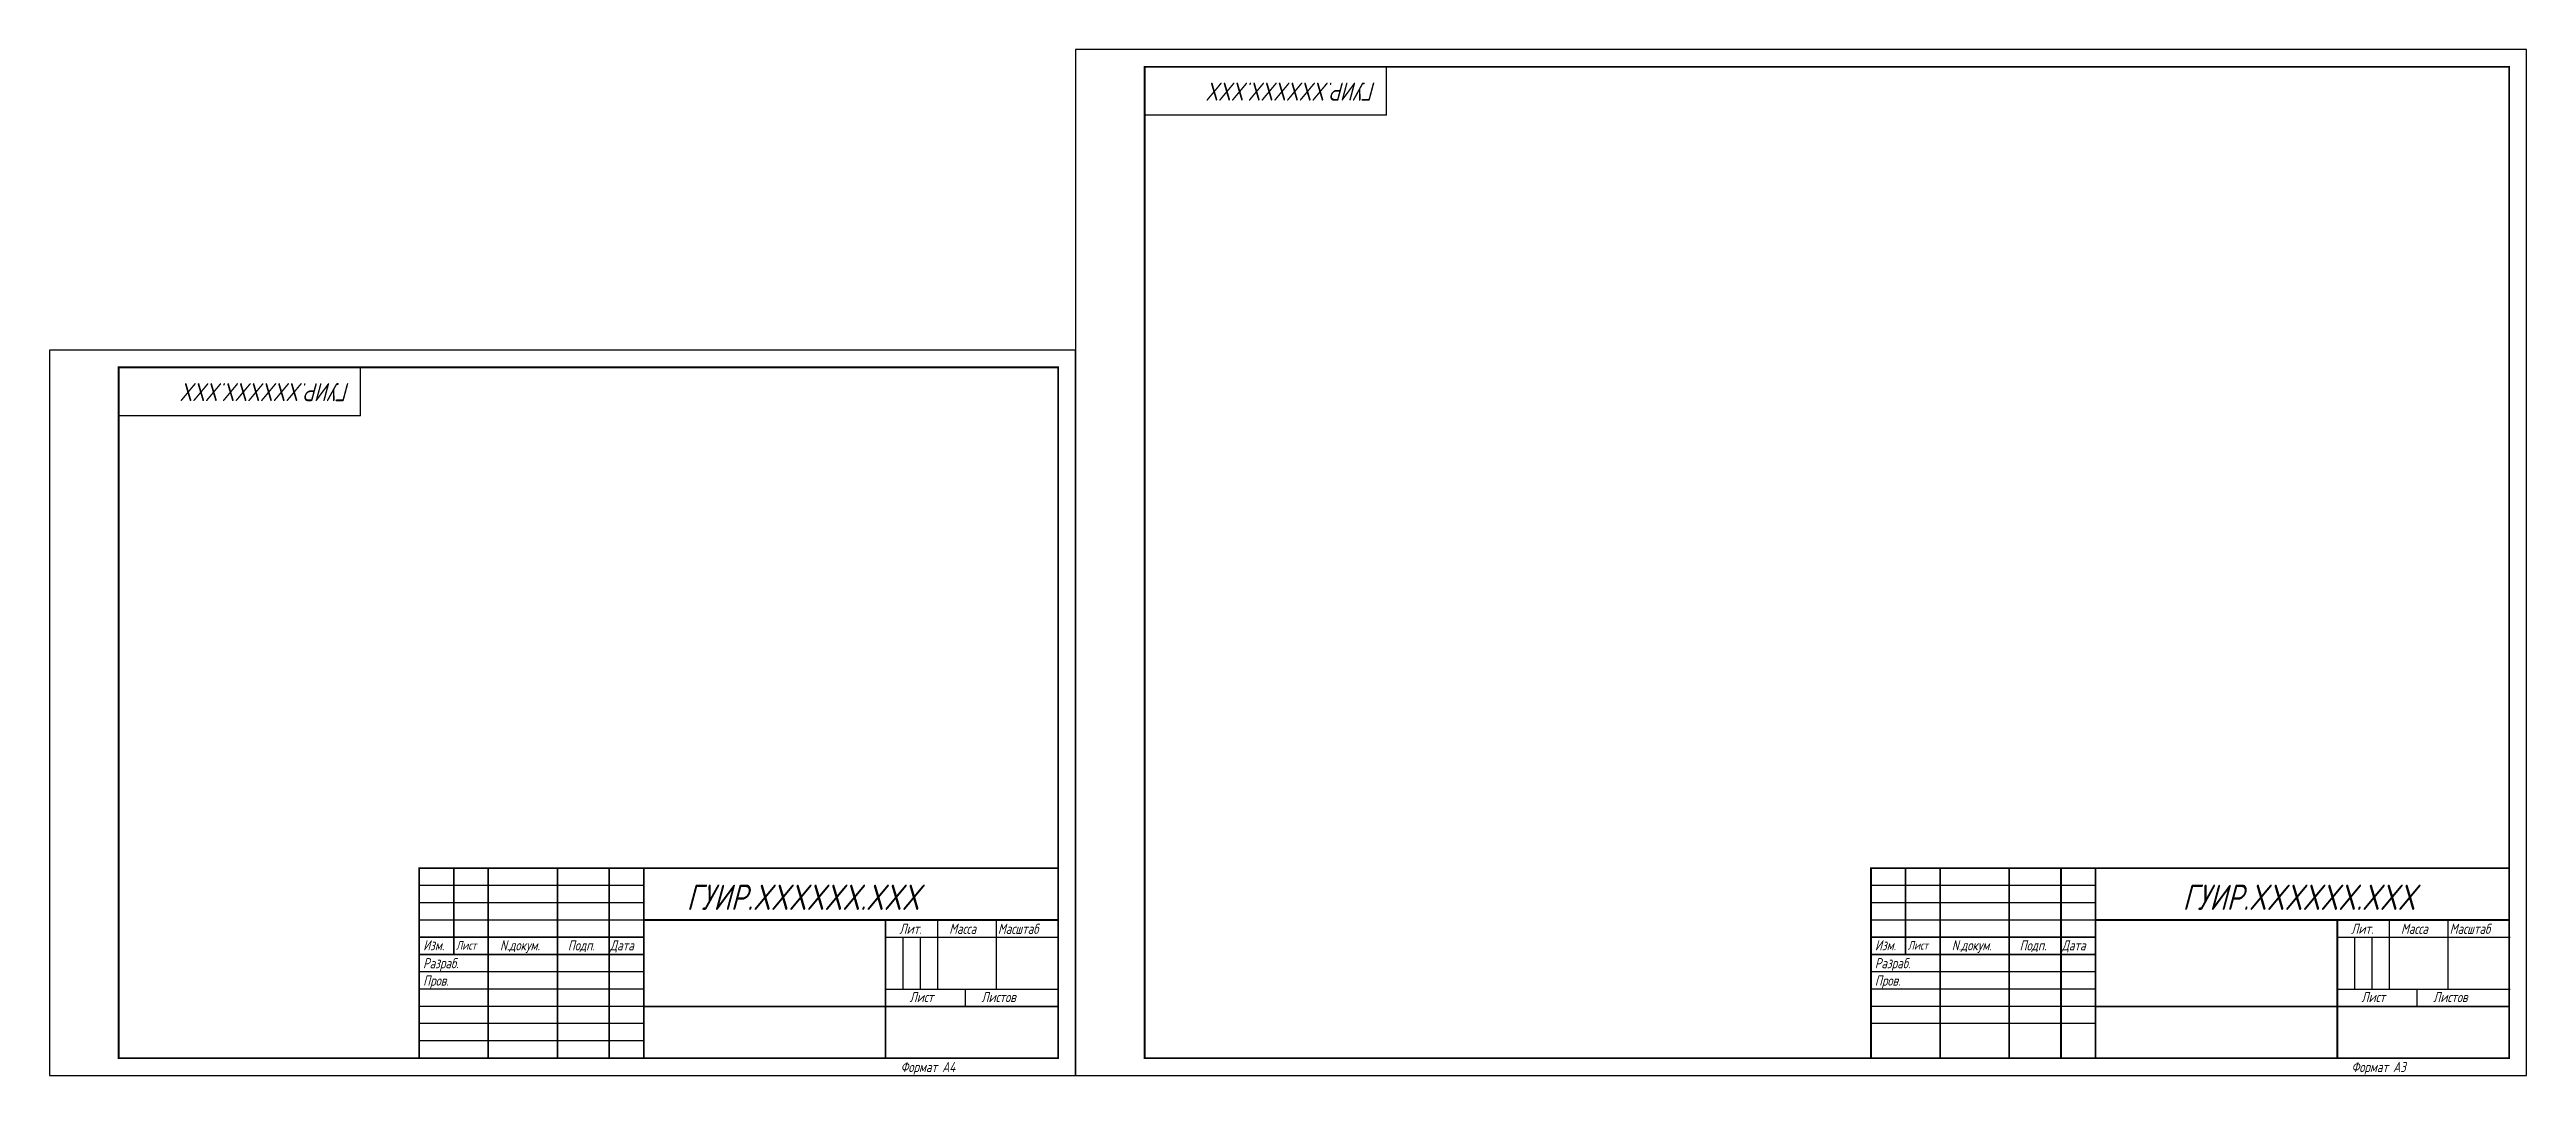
# Model space of a CAD drawing. Header units: millimetres. Extents: x 113 to 2265, y 123 to 1941.
# Drawn here: x 113 to 830, y 123 to 420 of the extents above; entities that cross this region are included whole.
import ezdxf

# ---------------------------------------------------------------- set-up
doc = ezdxf.new("R2010")
doc.units = ezdxf.units.MM
doc.layers.add('Sensor', color=7, linetype='Continuous')
doc.layers.add('Текст', color=7, linetype='Continuous', lineweight=25)
doc.styles.add('стиль1', font='romans.shx', dxfattribs={"width": 0.75, "oblique": 15, "height": 3.5})

msp = doc.modelspace()

# ---------------------------------------------------------------- texts
at = {"layer": 'Sensor', "style": 'стиль1', "oblique": 15, "width": 0.75}
for p in [(497.13, 410.72), (200.13, 323.72)]:
    msp.add_text('ГУИР.XXXXXX.XXX ', height=5.2255, rotation=180, dxfattribs=at).set_placement(p)
at = {"layer": 'Текст', "style": 'стиль1', "oblique": 15, "width": 0.75}
for s, height, p in [('ГУИР.XXXXXX.XXX ', 7.3365, (297.54, 171.21)), ('ГУИР.XXXXXX.XXX', 7.3365, (730.57, 171.21)), ('Лит.', 2.935, (359.11, 164.28)), ('Масса', 2.935, (373.55, 164.28)), ('Масштаб', 2.935, (387.65, 164.28)), ('Лит.', 2.935, (779.36, 164.28)), ('Масса', 2.935, (793.8, 164.28)), ('Масштаб', 2.935, (807.9, 164.28)), ('Изм.', 2.935, (221.3, 159.53)), ('Лист', 2.5, (230.81, 159.72)), ('N.докум.', 2.935, (243.53, 159.51)), ('Подп.', 2.935, (263.15, 159.48)), ('Дата', 2.935, (275.35, 159.48)), ('Изм.', 2.935, (641.55, 159.53)), ('Лист', 2.5, (651.06, 159.72)), ('N.докум.', 2.935, (663.78, 159.51)), ('Подп.', 2.935, (683.4, 159.48)), ('Дата', 2.935, (695.6, 159.48)), ('Разраб.', 2.935, (221.25, 154.32)), ('Пров.', 2.935, (221.26, 149.29)), ('Разраб.', 2.935, (641.5, 154.32)), ('Пров.', 2.935, (641.51, 149.29)), ('Лист ', 2.935, (362.07, 144.53)), ('Листов ', 2.935, (382.84, 144.51)), ('Лист ', 2.935, (782.32, 144.53)), ('Листов ', 2.935, (803.09, 144.51)), ('Формат А4', 2.935, (359.47, 124.27)), ('Формат А3', 2.935, (779.47, 124.27))]:
    msp.add_text(s, height=height, dxfattribs=at).set_placement(p)

# ---------------------------------------------------------------- linework, layer by layer
for p, q in [((285.13, 178.29), (220.13, 178.29)), ((285.13, 173.29), (220.13, 173.29)), ((705.38, 178.29), (640.38, 178.29)), ((705.38, 173.29), (640.38, 173.29)), ((285.13, 168.29), (220.13, 168.29)), ((370.13, 168.29), (370.13, 163.29)), ((387.13, 168.29), (387.13, 163.29)), ((705.38, 168.29), (640.38, 168.29)), ((790.38, 168.29), (790.38, 163.29)), ((807.38, 168.29), (807.38, 163.29)), ((355.13, 163.29), (405.13, 163.29)), ((360.13, 163.29), (360.13, 148.29)), ((365.13, 163.29), (365.13, 148.29)), ((370.13, 163.29), (370.13, 148.29)), ((387.13, 163.29), (387.13, 148.29)), ((775.38, 163.29), (825.38, 163.29)), ((780.38, 163.29), (780.38, 148.29)), ((785.38, 163.29), (785.38, 148.29)), ((790.38, 163.29), (790.38, 148.29)), ((807.38, 163.29), (807.38, 148.29)), ((285.13, 153.29), (220.13, 153.29)), ((705.38, 153.29), (640.38, 153.29)), ((285.13, 148.29), (220.13, 148.29)), ((355.13, 148.29), (405.13, 148.29)), ((378.13, 148.29), (378.13, 143.29)), ((705.38, 148.29), (640.38, 148.29)), ((775.38, 148.29), (825.38, 148.29)), ((798.38, 148.29), (798.38, 143.29)), ((285.13, 143.29), (220.13, 143.29)), ((285.13, 138.29), (220.13, 138.29)), ((705.38, 143.29), (640.38, 143.29)), ((705.38, 138.29), (640.38, 138.29)), ((285.13, 133.29), (220.13, 133.29))]:
    msp.add_line(p, q)
at = {"const_width": 0.5}
for points in [[(405.13, 183.29), (220.13, 183.29), (220.13, 128.29)], [(230.13, 183.29), (230.13, 158.29)], [(240.13, 183.29), (240.13, 128.29)], [(260.13, 128.29), (260.13, 183.29)], [(275.13, 183.29), (275.13, 128.29)], [(285.13, 128.29), (285.13, 183.29)], [(825.38, 183.29), (640.38, 183.29), (640.38, 128.29)], [(650.38, 183.29), (650.38, 158.29)], [(660.38, 183.29), (660.38, 128.29)], [(680.38, 128.29), (680.38, 183.29)], [(695.38, 183.29), (695.38, 128.29)], [(705.38, 128.29), (705.38, 183.29)], [(405.13, 168.29), (285.13, 168.29)], [(355.13, 128.29), (355.13, 168.29)], [(825.38, 168.29), (705.38, 168.29)], [(775.38, 128.29), (775.38, 168.29)], [(285.13, 163.29), (220.13, 163.29)], [(285.13, 158.29), (220.13, 158.29)], [(705.38, 163.29), (640.38, 163.29)], [(705.38, 158.29), (640.38, 158.29)], [(405.13, 143.29), (285.13, 143.29)], [(825.38, 143.29), (705.38, 143.29)]]:
    msp.add_lwpolyline(points, dxfattribs=at)
at = {"layer": 'Sensor'}
for p, q in [((500.13, 401.29), (500.13, 415.29)), ((500.13, 401.29), (430.13, 401.29)), ((203.13, 314.29), (203.13, 328.29)), ((203.13, 314.29), (133.13, 314.29))]:
    msp.add_line(p, q, dxfattribs=at)
at = {"layer": 'Текст'}
for points in [[(410.13, 413.29), (410.13, 123.29), (830.13, 123.29), (830.13, 420.29), (410.13, 420.29)], [(120.13, 123.29), (410.13, 123.29), (410.13, 333.29), (113.13, 333.29), (113.13, 123.29)]]:
    msp.add_lwpolyline(points, close=True, dxfattribs=at)
at = {"layer": 'Текст', "const_width": 0.5}
for points in [[(430.13, 128.29), (430.13, 415.29), (825.13, 415.29), (825.13, 128.29)], [(405.13, 128.29), (133.13, 128.29), (133.13, 328.29), (405.13, 328.29)]]:
    msp.add_lwpolyline(points, close=True, dxfattribs=at)

msp.set_redraw_order([(e.dxf.handle, doc.entitydb.next_handle()) for e in msp.query("TEXT MTEXT ATTDEF DIMENSION ARC_DIMENSION")])  # texts and dimensions are drawn at this point

doc.saveas('drawing.dxf')
